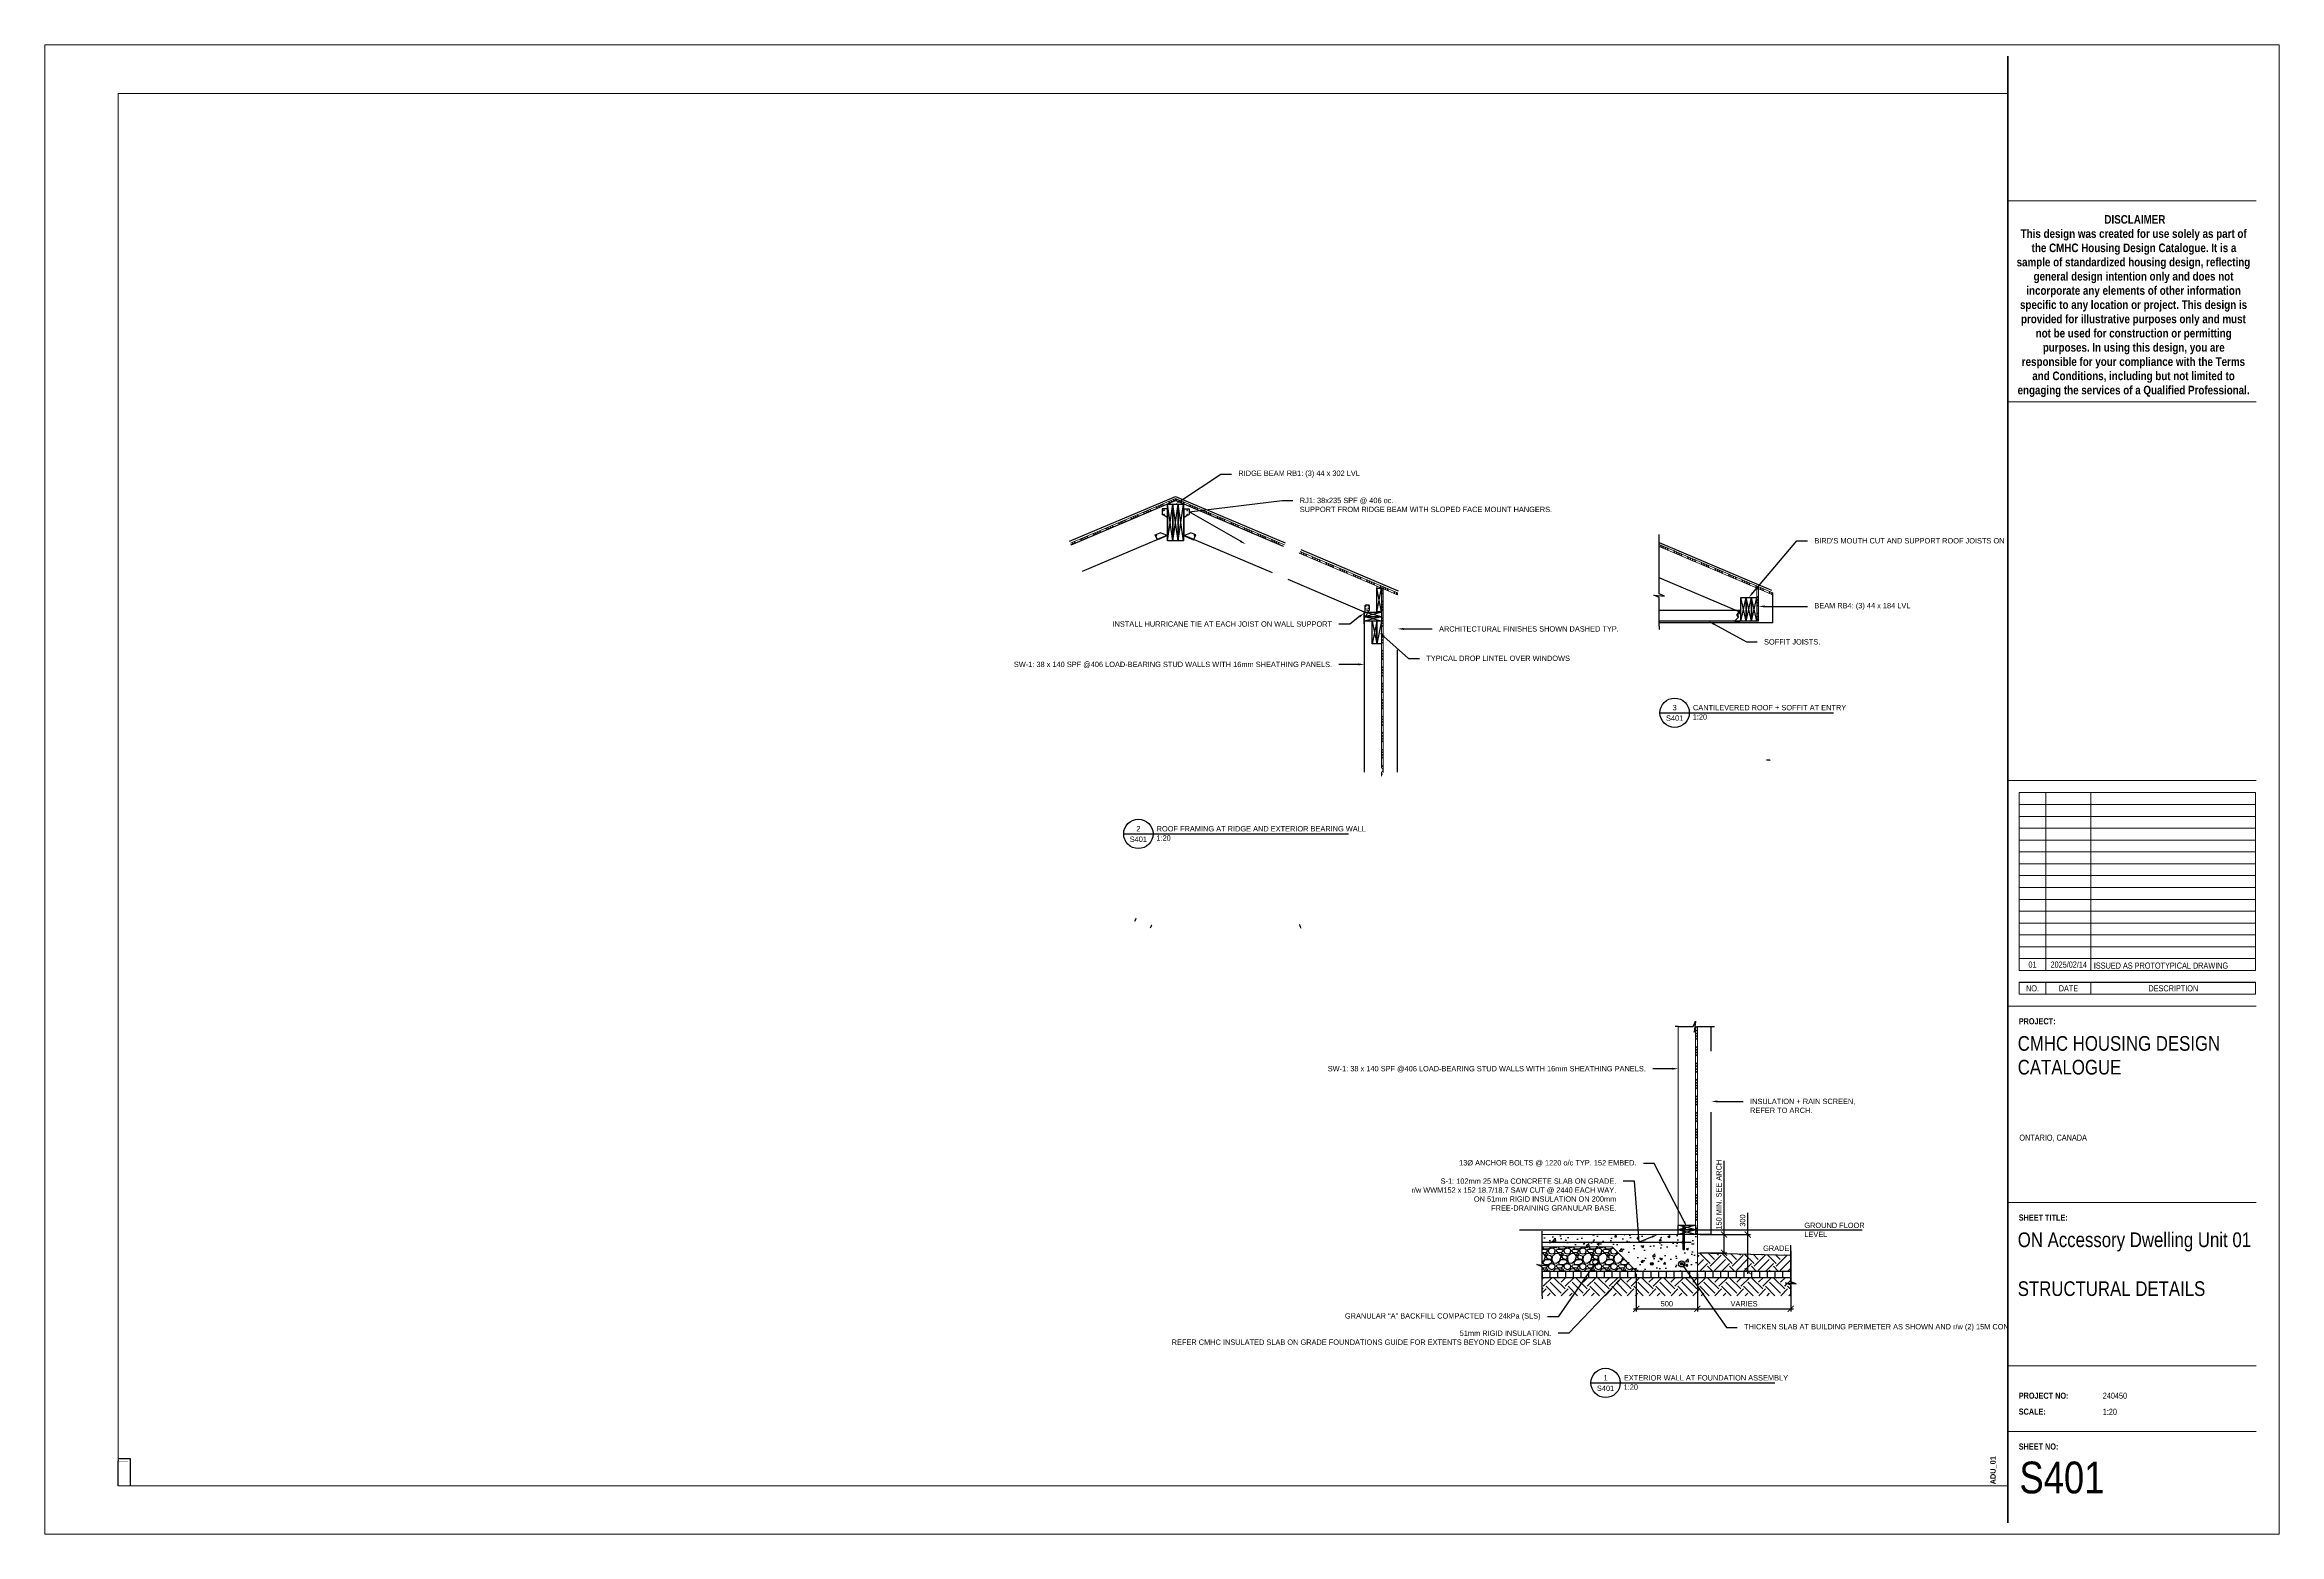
# Paper-space layout 'ADU_01_S401' of a CAD drawing. Header units: millimetres. Extents: x 0 to 914, y 0 to 610.
# The model-space entities are those that its viewports show. They can reach past a viewport. Long polylines and large blocks are cut down to what shows.
import ezdxf
from ezdxf import colors
from ezdxf.entities.mleader import LeaderData, LeaderLine
from ezdxf.enums import TextEntityAlignment as Align
from ezdxf.math import Vec2, Vec3

# ---------------------------------------------------------------- set-up
doc = ezdxf.new("R2010")
doc.units = ezdxf.units.MM
doc.header["$LTSCALE"] = 10
for name, pattern in [('BB_HIDDEN', [3.75, 2.5, -1.25]), ('CENTER', [2, 1.25, -0.25, 0.25, -0.25]), ('HIDDEN', [0.375, 0.25, -0.125]), ('HIDDEN2', [0.1875, 0.125, -0.0625])]:
    doc.linetypes.add(name, pattern=pattern)
doc.layers.get('DEFPOINTS').update_dxf_attribs({"color": 252})
for name, color, linetype, lineweight in [('CMHC-HousingCatalogueSheet$0$A-DETL-THIN', 151, 'Continuous', 9), ('CMHC-HousingCatalogueSheet$0$G-ANNO-SCHD', 231, 'Continuous', 9), ('CMHC-HousingCatalogueSheet$0$G-ANNO-TTLB', 6, 'Continuous', 18), ('CMHC-HousingCatalogueSheet$0$G-ANNO-TTLB-MEDM', 33, 'Continuous', 35), ('CMHC-HousingCatalogueSheet$0$G-ANNO-TTLB-THIN', 151, 'Continuous', 18), ('G-ANNO-SCHD', 231, 'Continuous', 9), ('G-ANNO-TTLB', 6, 'Continuous', 18)]:
    doc.layers.add(name, color=color, linetype=linetype, lineweight=lineweight)
for name, color, linetype in [('S-ANNO-ARCH', 230, 'HIDDEN2'), ('S-ANNO-CROS', 30, 'Continuous'), ('S-ANNO-DIMS', 231, 'Continuous'), ('S-ANNO-PAT-STEL', 30, 'Continuous'), ('S-ANNO-PATT-MAS', 30, 'Continuous'), ('S-ANNO-SYMB', 231, 'Continuous'), ('S-ANNO-TEXT', 2, 'Continuous'), ('S-DETL-CONC', 132, 'Continuous'), ('S-DETL-REIN', 173, 'Continuous'), ('S-DETL-WOOD', 51, 'Continuous'), ('S-FSTN', 211, 'Continuous'), ('S-FSTN-H', 211, 'HIDDEN'), ('S-GRID', 1, 'CENTER')]:
    doc.layers.add(name, color=color, linetype=linetype)
doc.layers.add('S-ANNO-VPRT', color=5, linetype='Continuous', plot=False)
doc.styles.add('Arial Narrow_1', font='ARIALN.TTF', dxfattribs={"height": 13})
doc.styles.add('Arial Narrow_2', font='ARIALN.TTF', dxfattribs={"height": 6})
doc.styles.add('Arial Narrow_3', font='ARIALN.TTF', dxfattribs={"height": 2.5})
doc.styles.add('BB_Extra Large', font='arialbd.ttf', dxfattribs={"width": 0.9, "height": 5})
doc.styles.add('BB_Standard', font='arial.ttf', dxfattribs={"width": 0.9, "height": 2.2})
doc.styles.add('CMHC-HousingCatalogueSheet$0$Arial Narrow_2', font='ARIALN.TTF', dxfattribs={"height": 2.5})
doc.styles.add('CMHC-HousingCatalogueSheet$0$Arial Narrow_B', font='ARIALNB.TTF', dxfattribs={"height": 3.5})
doc.styles.add('CMHC-HousingCatalogueSheet$0$Arial Narrow_B_1', font='ARIALNB.TTF', dxfattribs={"height": 2.5})
doc.styles.get("Standard").update_dxf_attribs({"font": 'arial.ttf', "width": 0.9, "height": 2.2})
doc.dimstyles.new('BB_Standard$0', dxfattribs={"dimscale": 0, "dimtxt": 2.2, "dimasz": 2.5, "dimexe": 1.1, "dimexo": 1.1, "dimgap": 1, "dimtad": 1, "dimdec": 0, "dimrnd": 0.001, "dimzin": 3, "dimdsep": 46, "dimtxsty": 'BB_Standard', "dimblk1": 'ARCHTICK', "dimblk2": 'ARCHTICK', "dimsah": 1, "dimcen": 0.09, "dimdle": 1.1, "dimclrd": 256, "dimclre": 256, "dimclrt": 256, "dimadec": 0, "dimazin": 0, "dimtfac": 1, "dimtdec": 0, "dimtofl": 0, "dimtmove": 0, "dimatfit": 3, "dimfxl": 1, "dimfrac": 2, "dimtolj": 1, "dimtzin": 0, "dimarcsym": 0})
pattern_1 = [(105, (-70061.41, 9623.155), (-92.00443, -24.65251), []), (105, (-70050.185, 9642.6), (-92.00443, -24.65251), []), (105, (-70038.96, 9662.04), (-92.00443, -24.65251), []), (105, (-70027.73, 9681.48), (-92.00443, -24.65251), [])]

# ---------------------------------------------------------------- blocks, each defined once
blk = doc.blocks.new('CMHC-HousingCatalogueSheet$0$CMHC_Sheet - ARCH D - Standard-1624161-Unnamed')
at = {"layer": 'CMHC-HousingCatalogueSheet$0$A-DETL-THIN'}
for p, q in [((779.04, 183.18), (682.24, 183.18)), ((682.24, 110.41), (682.24, 183.18)), ((693.19, 110.41), (693.19, 183.18)), ((711.66, 110.41), (711.66, 183.18)), ((779.04, 110.41), (779.04, 183.18)), ((779.04, 178.33), (682.24, 178.33)), ((779.04, 173.48), (682.24, 173.48)), ((779.04, 168.63), (682.24, 168.63)), ((779.04, 163.78), (682.24, 163.78)), ((779.04, 158.92), (682.24, 158.92)), ((779.04, 154.07), (682.24, 154.07)), ((779.04, 149.22), (682.24, 149.22)), ((779.04, 144.37), (682.24, 144.37)), ((779.04, 139.52), (682.24, 139.52)), ((779.04, 134.67), (682.24, 134.67)), ((779.04, 129.81), (682.24, 129.81)), ((779.04, 124.96), (682.24, 124.96)), ((779.04, 120.11), (682.24, 120.11)), ((779.04, 115.26), (682.24, 115.26)), ((779.04, 110.41), (682.24, 110.41)), ((693.19, 105.55), (682.24, 105.55)), ((682.24, 100.7), (682.24, 105.55)), ((693.19, 100.7), (682.24, 100.7)), ((711.66, 105.55), (693.19, 105.55)), ((693.19, 100.7), (693.19, 105.55)), ((711.66, 100.7), (693.19, 100.7)), ((779.04, 105.55), (711.66, 105.55)), ((711.66, 100.7), (711.66, 105.55)), ((779.04, 100.7), (711.66, 100.7)), ((779.04, 100.7), (779.04, 105.55))]:
    blk.add_line(p, q, dxfattribs=at)
at = {"layer": 'CMHC-HousingCatalogueSheet$0$G-ANNO-TTLB-MEDM'}
blk.add_line((677.59, 484.51), (677.59, -115.57), dxfattribs=at)
at = {"layer": 'CMHC-HousingCatalogueSheet$0$G-ANNO-TTLB-THIN'}
for p, q in [((788.72, 489.27), (-125.68, 489.27)), ((-125.68, 489.27), (-125.68, -120.33)), ((788.72, -120.33), (788.72, 489.27)), ((779.19, 425.42), (677.59, 425.42)), ((779.19, 343.16), (677.59, 343.16)), ((779.19, 188.15), (677.59, 188.15)), ((779.19, 95.84), (677.59, 95.84)), ((779.19, 15.5), (677.59, 15.5)), ((779.19, -51.44), (677.59, -51.44)), ((677.59, -78.28), (779.19, -78.28)), ((-125.68, -120.33), (788.72, -120.33))]:
    blk.add_line(p, q, dxfattribs=at)
at = {"layer": 'CMHC-HousingCatalogueSheet$0$G-ANNO-SCHD', "char_height": 2.5, "attachment_point": 2, "line_spacing_factor": 0.974696, "style": 'CMHC-HousingCatalogueSheet$0$Arial Narrow_2'}
for s, insert, width in [('NO.', (687.72, 104.35), 6.1098), ('DATE', (702.43, 104.35), 9.2108), ('DESCRIPTION', (745.35, 104.35), 23.5489)]:
    blk.add_mtext(s, dxfattribs=dict(at, insert=insert, width=width))
at = {"layer": 'CMHC-HousingCatalogueSheet$0$G-ANNO-TTLB', "lineweight": 9, "attachment_point": 1}
for s, insert, char_height, width, style in [('This design was created for use solely as part of ', (682.89, 413.71), 3.5, 114.962, 'CMHC-HousingCatalogueSheet$0$Arial Narrow_B'), ('DISCLAIMER', (717.15, 419.53), 3.5, 30.5443, 'CMHC-HousingCatalogueSheet$0$Arial Narrow_B'), ('the CMHC Housing Design Catalogue. It is a ', (687.39, 407.89), 3.5, 104.1392, 'CMHC-HousingCatalogueSheet$0$Arial Narrow_B'), ('sample of standardized housing design, reflecting ', (681.23, 402.07), 3.5, 118.7299, 'CMHC-HousingCatalogueSheet$0$Arial Narrow_B'), ('general design intention only and does not ', (688.18, 396.25), 3.5, 102.135, 'CMHC-HousingCatalogueSheet$0$Arial Narrow_B'), ('specific to any location or project. This design is ', (682.62, 384.61), 3.5, 115.6033, 'CMHC-HousingCatalogueSheet$0$Arial Narrow_B'), ('incorporate any elements of other information ', (685.2, 390.43), 3.5, 109.3502, 'CMHC-HousingCatalogueSheet$0$Arial Narrow_B'), ('provided for illustrative purposes only and must ', (683.02, 378.79), 3.5, 114.6413, 'CMHC-HousingCatalogueSheet$0$Arial Narrow_B'), ('not be used for construction or permitting ', (689.04, 372.96), 3.5, 100.1308, 'CMHC-HousingCatalogueSheet$0$Arial Narrow_B'), ('purposes. In using this design, you are ', (691.95, 367.14), 3.5, 93.0759, 'CMHC-HousingCatalogueSheet$0$Arial Narrow_B'), ('responsible for your compliance with the Terms ', (683.35, 361.32), 3.5, 113.8396, 'CMHC-HousingCatalogueSheet$0$Arial Narrow_B'), ('engaging the services of a Qualified Professional.', (681.63, 349.68), 3.5, 116.6455, 'CMHC-HousingCatalogueSheet$0$Arial Narrow_B'), ('and Conditions, including but not limited to  ', (687.65, 355.5), 3.5, 104.8607, 'CMHC-HousingCatalogueSheet$0$Arial Narrow_B'), ('PROJECT:', (682.1, 90.88), 2.5, 17.557, 'CMHC-HousingCatalogueSheet$0$Arial Narrow_B_1'), ('SHEET TITLE:', (682.1, 10.54), 2.5, 23.4894, 'CMHC-HousingCatalogueSheet$0$Arial Narrow_B_1'), ('PROJECT NO:', (682.1, -62.36), 2.5, 23.73, 'CMHC-HousingCatalogueSheet$0$Arial Narrow_B_1'), ('SCALE:', (682.1, -68.87), 2.5, 12.9072, 'CMHC-HousingCatalogueSheet$0$Arial Narrow_B_1'), ('SHEET NO:', (682.1, -83.16), 2.5, 18.9198, 'CMHC-HousingCatalogueSheet$0$Arial Narrow_B_1')]:
    blk.add_mtext(s, dxfattribs=dict(at, insert=insert, char_height=char_height, width=width, style=style))
blk = doc.blocks.new('CMHC-HousingCatalogueSheet')
at = {"layer": 'CMHC-HousingCatalogueSheet$0$A-DETL-THIN'}
for p, q in [((904.72, 303.52), (807.93, 303.52)), ((807.93, 230.74), (807.93, 303.52)), ((818.88, 230.74), (818.88, 303.52)), ((837.34, 230.74), (837.34, 303.52)), ((904.72, 230.74), (904.72, 303.52)), ((904.72, 298.66), (807.93, 298.66)), ((904.72, 293.81), (807.93, 293.81)), ((904.72, 288.96), (807.93, 288.96)), ((904.72, 284.11), (807.93, 284.11)), ((904.72, 279.26), (807.93, 279.26)), ((904.72, 274.41), (807.93, 274.41)), ((904.72, 269.55), (807.93, 269.55)), ((904.72, 264.7), (807.93, 264.7)), ((904.72, 259.85), (807.93, 259.85)), ((904.72, 255), (807.93, 255)), ((904.72, 250.15), (807.93, 250.15)), ((904.72, 245.29), (807.93, 245.29)), ((904.72, 240.44), (807.93, 240.44)), ((904.72, 235.59), (807.93, 235.59)), ((904.72, 230.74), (807.93, 230.74)), ((818.88, 225.89), (807.93, 225.89)), ((807.93, 221.04), (807.93, 225.89)), ((818.88, 221.04), (807.93, 221.04)), ((837.34, 225.89), (818.88, 225.89)), ((818.88, 221.04), (818.88, 225.89)), ((837.34, 221.04), (818.88, 221.04)), ((904.72, 225.89), (837.34, 225.89)), ((837.34, 221.04), (837.34, 225.89)), ((904.72, 221.04), (837.34, 221.04)), ((904.72, 221.04), (904.72, 225.89))]:
    blk.add_line(p, q, dxfattribs=at)
at = {"layer": 'CMHC-HousingCatalogueSheet$0$G-ANNO-TTLB', "lineweight": 9}
blk.add_blockref('CMHC-HousingCatalogueSheet$0$CMHC_Sheet - ARCH D - Standard-1624161-Unnamed', (125.68, 120.33), dxfattribs=at)
at = {"layer": 'CMHC-HousingCatalogueSheet$0$G-ANNO-SCHD', "char_height": 2.5, "attachment_point": 2, "line_spacing_factor": 0.974696, "style": 'CMHC-HousingCatalogueSheet$0$Arial Narrow_2'}
for s, insert, width in [('NO.', (813.4, 224.68), 6.1098), ('DATE', (828.11, 224.68), 9.2108), ('DESCRIPTION', (871.03, 224.68), 23.5489)]:
    blk.add_mtext(s, dxfattribs=dict(at, insert=insert, width=width))
blk = doc.blocks.new('BB_Sheet_ARCH D_Landscape_Metric')
at = {"layer": 'DEFPOINTS'}
for p, q in [((40, 589.8), (35, 589.8)), ((40, 589.8), (35, 589.8)), ((40, 589.8), (35, 589.8)), ((40, 594.8), (40, 589.8)), ((40, 594.8), (40, 589.8)), ((194.72, 594.8), (194.72, 589.8)), ((194.72, 20), (194.72, 589.8)), ((349.44, 594.8), (349.44, 589.8)), ((349.44, 20), (349.44, 589.8)), ((504.16, 594.8), (504.16, 589.8)), ((504.16, 20), (504.16, 589.8)), ((658.88, 594.8), (658.88, 589.8)), ((658.88, 20), (658.88, 589.8)), ((813.6, 594.8), (813.6, 589.8)), ((40, 447.35), (35, 447.35)), ((40, 447.35), (813.6, 447.35)), ((40, 304.9), (35, 304.9)), ((40, 304.9), (813.6, 304.9)), ((40, 162.45), (35, 162.45)), ((40, 20), (35, 20)), ((40, 162.45), (813.6, 162.45)), ((40, 20), (40, 15)), ((194.72, 20), (194.72, 15)), ((349.44, 20), (349.44, 15)), ((504.16, 20), (504.16, 15)), ((658.88, 20), (658.88, 15)), ((813.6, 20), (813.6, 15))]:
    blk.add_line(p, q, dxfattribs=at)
for points in [[(0, 0), (913.6, 0), (913.6, 609.8), (0, 609.8)], [(40, 20), (813.6, 20), (813.6, 589.8), (40, 589.8)]]:
    blk.add_lwpolyline(points, close=True, dxfattribs=at)
at = {"layer": 'DEFPOINTS', "const_width": 1.4}
blk.add_lwpolyline([(40, 589.8), (893.6, 589.8), (893.6, 20), (40, 20)], close=True, dxfattribs=at)
blk.add_lwpolyline([(813.6, 20), (813.6, 589.8)], dxfattribs=at)
at = {"layer": 'DEFPOINTS', "style": 'BB_Standard'}
blk.add_text('ARCH D (24x36)', height=3, rotation=90, dxfattribs=at).set_placement((912.1, 1.5))
at = {"layer": 'DEFPOINTS', "char_height": 6, "width": 5, "attachment_point": 5, "style": 'BB_Standard'}
for s, insert in [('1', (117.36, 594.8)), ('2', (272.08, 594.8)), ('3', (426.8, 594.8)), ('4', (581.52, 594.8)), ('5', (736.24, 594.8)), ('C', (35, 376.125)), ('D', (35, 518.575)), ('B', (35, 233.675)), ('A', (35, 91.225)), ('1', (117.36, 15)), ('2', (272.08, 15)), ('3', (426.8, 15)), ('4', (581.52, 15)), ('5', (736.24, 15))]:
    blk.add_mtext(s, dxfattribs=dict(at, insert=insert))
blk = doc.blocks.new('*U98')
at = {"layer": 'DEFPOINTS'}
blk.add_blockref('BB_Sheet_ARCH D_Landscape_Metric', (0, 0), dxfattribs=at)
blk = doc.blocks.new('*U107')
at = {"layer": 'S-ANNO-CROS'}
for p, q in [((140, 38), (0, 0)), ((140, 0), (0, 38))]:
    blk.add_line(p, q, dxfattribs=at)
at = {"layer": 'S-DETL-WOOD'}
for p, q in [((0, 0), (0, 38)), ((0, 38), (140, 38)), ((140, 0), (0, 0)), ((140, 38), (140, 0))]:
    blk.add_line(p, q, dxfattribs=at)
blk = doc.blocks.new('*U131')
at = {"layer": 'S-ANNO-CROS'}
for p, q in [((195, 38), (0, 0)), ((195, 0), (0, 38))]:
    blk.add_line(p, q, dxfattribs=at)
at = {"layer": 'S-DETL-WOOD'}
for p, q in [((0, 0), (0, 38)), ((0, 38), (195, 38)), ((195, 0), (0, 0)), ((195, 38), (195, 0))]:
    blk.add_line(p, q, dxfattribs=at)
blk = doc.blocks.new('*U112')
at = {"layer": 'S-ANNO-CROS'}
for p, q in [((302, 44), (0, 0)), ((302, 0), (0, 44))]:
    blk.add_line(p, q, dxfattribs=at)
at = {"layer": 'S-DETL-WOOD'}
for p, q in [((0, 0), (0, 44)), ((0, 44), (302, 44)), ((302, 0), (0, 0)), ((302, 44), (302, 0))]:
    blk.add_line(p, q, dxfattribs=at)
blk = doc.blocks.new('*U63')
at = {"layer": 'S-ANNO-CROS', "color": 0}
for p, q in [((2, 0), (-2, 0)), ((-2, 0), (0, -1)), ((0, 13), (0, 14)), ((0, 13), (0, 1)), ((0, 1), (2, 0)), ((0, -1), (0, -13)), ((0, -13), (0, -14))]:
    blk.add_line(p, q, dxfattribs=at)
blk = doc.blocks.new('*U146')
at = {"layer": 'S-ANNO-SYMB', "color": 0}
blk.add_line((6, 0), (86.03, 0), dxfattribs=at)
blk.add_lwpolyline([(-6, 0), (6, 0)], dxfattribs=at)
blk.add_circle((0, 0), 6, dxfattribs=at)
at = {"layer": 'S-ANNO-TEXT', "style": 'BB_Standard', "width": 0.9}
for tag, p in [('NN', (0, 1)), ('S-NNN', (0, -3.29))]:
    blk.add_attdef(tag, text='', height=2.2, dxfattribs=at).set_placement(p, align=Align.CENTER)
blk.add_attdef('DRAWINGBLOCKTITLE', (7.5, 1), '', height=2.2, dxfattribs=at)
blk.add_attdef('SCALE', text='', height=2.2, dxfattribs=at).set_placement((7.39, -0.61), align=Align.TOP_LEFT)
blk = doc.blocks.new('*U147')
at = {"layer": 'S-ANNO-SYMB', "color": 0}
blk.add_line((6, 0), (69.29, 0), dxfattribs=at)
blk.add_lwpolyline([(-6, 0), (6, 0)], dxfattribs=at)
blk.add_circle((0, 0), 6, dxfattribs=at)
at = {"layer": 'S-ANNO-TEXT', "style": 'BB_Standard', "width": 0.9}
for tag, p in [('NN', (0, 1)), ('S-NNN', (0, -3.29))]:
    blk.add_attdef(tag, text='', height=2.2, dxfattribs=at).set_placement(p, align=Align.CENTER)
blk.add_attdef('DRAWINGBLOCKTITLE', (7.5, 1), '', height=2.2, dxfattribs=at)
blk.add_attdef('SCALE', text='', height=2.2, dxfattribs=at).set_placement((7.39, -0.61), align=Align.TOP_LEFT)
blk = doc.blocks.new('*U130')
at = {"layer": 'S-ANNO-CROS', "color": 0}
for p, q in [((2.19, -0.24), (-2.19, 0.24)), ((-2.19, 0.24), (0, -0.7)), ((0, 6.75), (0, 8.05)), ((0, 6.75), (0, 0.7)), ((0, 0.7), (2.19, -0.24)), ((0, -0.7), (0, -6.75)), ((0, -6.75), (0, -8.05))]:
    blk.add_line(p, q, dxfattribs=at)
blk = doc.blocks.new('*U129')
at = {"layer": 'S-ANNO-CROS', "color": 0}
for p, q in [((0, 12.53), (0, 13.83)), ((0, 12.53), (0, 0.7)), ((2.19, -0.24), (-2.19, 0.24)), ((-2.19, 0.24), (0, -0.7)), ((0, 0.7), (2.19, -0.24)), ((0, -0.7), (0, -12.52)), ((0, -12.52), (0, -13.82))]:
    blk.add_line(p, q, dxfattribs=at)
blk = doc.blocks.new('*U132')
at = {"layer": 'S-ANNO-CROS', "color": 0}
for p, q in [((2.19, -0.24), (-2.19, 0.24)), ((-2.19, 0.24), (0, -0.7)), ((0, 5.03), (0, 6.33)), ((0, 5.03), (0, 0.7)), ((0, 0.7), (2.19, -0.24)), ((0, -0.7), (0, -14.34)), ((0, -14.34), (0, -15.64))]:
    blk.add_line(p, q, dxfattribs=at)
blk = doc.blocks.new('_ArchTick')
at = {"color": 0, "linetype": 'ByBlock', "const_width": 0.15}
blk.add_lwpolyline([(-0.5, -0.5), (0.5, 0.5)], dxfattribs=at)
blk = doc.blocks.new('*D139')
at = {"layer": 'DEFPOINTS', "color": 0, "transparency": 16777216}
for p in [(13381, 7296), (13793, 7296), (13381, 6996)]:
    blk.add_point(p, dxfattribs=at)
at = {"layer": 'S-ANNO-DIMS', "lineweight": -2, "transparency": 16777216}
for p, q in [((13793, 7296), (13793, 7473)), ((13403, 7296), (13815, 7296)), ((13793, 6974), (13793, 7296)), ((13403, 6996), (13815, 6996))]:
    blk.add_line(p, q, dxfattribs=at)
at = {"layer": 'S-ANNO-DIMS', "lineweight": -2, "transparency": 16777216, "xscale": 50, "yscale": 50, "zscale": 50}
for p, rotation in [((13793, 7296), 90), ((13793, 6996), 270)]:
    blk.add_blockref('_ArchTick', p, dxfattribs=dict(at, rotation=rotation))
at = {"layer": 'S-ANNO-DIMS', "transparency": 16777216, "insert": (13751, 7410), "char_height": 44, "attachment_point": 5, "rotation": 90, "style": 'BB_Standard'}
blk.add_mtext('\\A1;300', dxfattribs=at)
blk = doc.blocks.new('*D140')
at = {"layer": 'DEFPOINTS', "color": 0, "transparency": 16777216}
for p in [(12881, 6996), (13381, 6996), (13381, 6687)]:
    blk.add_point(p, dxfattribs=at)
at = {"layer": 'S-ANNO-DIMS', "lineweight": -2, "transparency": 16777216}
for p, q in [((12881, 6974), (12881, 6665)), ((13381, 6974), (13381, 6665)), ((12859, 6687), (13403, 6687))]:
    blk.add_line(p, q, dxfattribs=at)
at = {"layer": 'S-ANNO-DIMS', "lineweight": -2, "transparency": 16777216, "xscale": 50, "yscale": 50, "zscale": 50, "rotation": 180}
blk.add_blockref('_ArchTick', (12881, 6687), dxfattribs=at)
at = {"layer": 'S-ANNO-DIMS', "lineweight": -2, "transparency": 16777216, "xscale": 50, "yscale": 50, "zscale": 50}
blk.add_blockref('_ArchTick', (13381, 6687), dxfattribs=at)
at = {"layer": 'S-ANNO-DIMS', "transparency": 16777216, "insert": (13131, 6729), "char_height": 44, "attachment_point": 5, "style": 'BB_Standard'}
blk.add_mtext('\\A1;500', dxfattribs=at)
blk = doc.blocks.new('_DotBlank')
at = {"color": 0, "linetype": 'ByBlock', "lineweight": -2}
blk.add_line((-0.5, 0), (-1, 0), dxfattribs=at)
blk.add_circle((0, 0), 0.5, dxfattribs=at)
blk = doc.blocks.new('DOT')
at = {"layer": 'S-DETL-REIN'}
blk.add_hatch(color=256, dxfattribs=at).paths.add_polyline_path([(-0.4, 0, 1), (0.4, 0, 1)])
blk.add_circle((0, 0), 0.4, dxfattribs=at)
blk = doc.blocks.new('*D138')
at = {"layer": 'DEFPOINTS', "color": 0, "transparency": 16777216}
for p in [(13381, 6996), (14145, 6996), (14145, 6687)]:
    blk.add_point(p, dxfattribs=at)
at = {"layer": 'S-ANNO-DIMS', "lineweight": -2, "transparency": 16777216}
for p, q in [((13381, 6974), (13381, 6665)), ((14145, 6974), (14145, 6665)), ((13359, 6687), (14167, 6687))]:
    blk.add_line(p, q, dxfattribs=at)
at = {"layer": 'S-ANNO-DIMS', "lineweight": -2, "transparency": 16777216, "xscale": 50, "yscale": 50, "zscale": 50, "rotation": 180}
blk.add_blockref('_ArchTick', (13381, 6687), dxfattribs=at)
at = {"layer": 'S-ANNO-DIMS', "lineweight": -2, "transparency": 16777216, "xscale": 50, "yscale": 50, "zscale": 50}
blk.add_blockref('_ArchTick', (14145, 6687), dxfattribs=at)
at = {"layer": 'S-ANNO-DIMS', "transparency": 16777216, "insert": (13763, 6729), "char_height": 44, "attachment_point": 5, "style": 'BB_Standard'}
blk.add_mtext('\\A1;VARIES', dxfattribs=at)
blk = doc.blocks.new('*D142')
at = {"layer": 'DEFPOINTS', "color": 0, "transparency": 16777216}
for p in [(13381, 7296), (13381, 7146), (13599, 7146)]:
    blk.add_point(p, dxfattribs=at)
at = {"layer": 'S-ANNO-DIMS', "lineweight": -2, "transparency": 16777216}
for p, q in [((13599, 7296), (13599, 7898)), ((13599, 7146), (13599, 7318)), ((13403, 7296), (13621, 7296)), ((13403, 7146), (13621, 7146))]:
    blk.add_line(p, q, dxfattribs=at)
at = {"layer": 'S-ANNO-DIMS', "lineweight": -2, "transparency": 16777216, "xscale": 50, "yscale": 50, "zscale": 50}
for p, rotation in [((13599, 7296), 90), ((13599, 7146), 270)]:
    blk.add_blockref('_ArchTick', p, dxfattribs=dict(at, rotation=rotation))
at = {"layer": 'S-ANNO-DIMS', "transparency": 16777216, "insert": (13557, 7622), "char_height": 44, "attachment_point": 5, "rotation": 90, "style": 'BB_Standard'}
blk.add_mtext('\\A1;150 MIN. SEE ARCH', dxfattribs=at)
blk = doc.blocks.new('*U143')
at = {"layer": 'S-ANNO-CROS'}
for p, q in [((195, 44), (0, 0)), ((195, 0), (0, 44))]:
    blk.add_line(p, q, dxfattribs=at)
at = {"layer": 'S-DETL-WOOD'}
for p, q in [((0, 0), (0, 44)), ((0, 44), (195, 44)), ((195, 0), (0, 0)), ((195, 44), (195, 0))]:
    blk.add_line(p, q, dxfattribs=at)
blk = doc.blocks.new('*U144')
at = {"layer": 'S-ANNO-CROS', "color": 0}
for p, q in [((0, 12.53), (0, 13.83)), ((0, 12.53), (0, 0.7)), ((2.19, -0.24), (-2.19, 0.24)), ((-2.19, 0.24), (0, -0.7)), ((0, 0.7), (2.19, -0.24)), ((0, -0.7), (0, -12.52)), ((0, -12.52), (0, -25.05))]:
    blk.add_line(p, q, dxfattribs=at)
blk = doc.blocks.new('*U145')
at = {"layer": 'S-ANNO-SYMB', "color": 0}
blk.add_line((6, 0), (65.05, 0), dxfattribs=at)
blk.add_lwpolyline([(-6, 0), (6, 0)], dxfattribs=at)
blk.add_circle((0, 0), 6, dxfattribs=at)
at = {"layer": 'S-ANNO-TEXT', "style": 'BB_Standard', "width": 0.9}
for tag, p in [('NN', (0, 1)), ('S-NNN', (0, -3.29))]:
    blk.add_attdef(tag, text='', height=2.2, dxfattribs=at).set_placement(p, align=Align.CENTER)
blk.add_attdef('DRAWINGBLOCKTITLE', (7.5, 1), '', height=2.2, dxfattribs=at)
blk.add_attdef('SCALE', text='', height=2.2, dxfattribs=at).set_placement((7.39, -0.61), align=Align.TOP_LEFT)

msp = doc.modelspace()

# ---------------------------------------------------------------- hatches: boundary and pattern name
at = {"layer": 'S-ANNO-PATT-MAS'}
h = msp.add_hatch(dxfattribs=at)
h.set_pattern_fill('ANSI34', color=256, scale=5, angle=100)
h.set_pattern_definition([(145, (-70061.41, 9623.155), (-54.63316, -78.02423), []), (145, (-70065.31, 9645.26), (-54.63316, -78.02423), []), (145, (-70069.21, 9667.37), (-54.63316, -78.02423), []), (145, (-70073.11, 9689.48), (-54.63316, -78.02423), [])])
h.paths.add_polyline_path([(9110, 13302.3), (9110, 13319.7), (8249.9, 12954.6), (8256.2, 12939.9)])
h = msp.add_hatch(dxfattribs=at)
h.set_pattern_fill('ANSI34', color=256, scale=5, angle=60)
h.set_pattern_definition(pattern_1)
h.paths.add_polyline_path([(9110, 13319.7), (9110, 13302.3), (9994.3, 12926.9), (10000.6, 12941.6)])
h = msp.add_hatch(dxfattribs=at)
h.set_pattern_fill('ANSI34', color=256, scale=5, angle=60)
h.set_pattern_definition(pattern_1)
h.paths.add_polyline_path([(10129.5, 12886.9), (10123.2, 12872.2), (10926.4, 12531.2), (10926.4, 12548.6)])
h = msp.add_hatch(dxfattribs=at)
h.set_pattern_fill('ANSI34', color=256, scale=5, angle=60)
h.set_pattern_definition([(105, (-66989.84, 9623.155), (-92.00443, -24.65251), []), (105, (-66978.61, 9642.6), (-92.00443, -24.65251), []), (105, (-66967.39, 9662.04), (-92.00443, -24.65251), []), (105, (-66956.16, 9681.48), (-92.00443, -24.65251), [])])
h.paths.add_polyline_path([(13067.5, 12943.6), (13067.5, 12926.2), (13998, 12531.2), (13998, 12548.6)])
h = msp.add_hatch(dxfattribs=at)
h.set_pattern_fill('ANSI34', color=256, scale=5, angle=90)
h.set_pattern_definition([(135, (-70061.41, 9623.155), (-67.35192, -67.35192), []), (135, (-70061.41, 9645.61), (-67.35192, -67.35192), []), (135, (-70061.41, 9668.06), (-67.35192, -67.35192), []), (135, (-70061.41, 9690.51), (-67.35192, -67.35192), [])])
h.paths.add_polyline_path([(10809.4, 12579.8), (10796.4, 12579.8), (10796.4, 12352.6), (10796.4, 12314.6), (10796.4, 11112.3), (10801.3, 11123.6), (10796.4, 11079.9), (10796.4, 11047.4), (10809.4, 11077.5)])
h = msp.add_hatch(dxfattribs=at)
h.set_pattern_fill('ANSI34', color=256, scale=5, angle=90)
h.set_pattern_definition([(135, (-120990.075, -2075.625), (-67.35192, -67.35192), []), (135, (-120990.075, -2053.17), (-67.35192, -67.35192), []), (135, (-120990.075, -2030.72), (-67.35192, -67.35192), []), (135, (-120990.075, -2008.27), (-67.35192, -67.35192), [])])
h.paths.add_polyline_path([(13881, 12581.4), (13868.1, 12586.9), (13868.1, 12586.4), (13868.1, 12586.4), (13868.1, 12391), (13868.1, 12315), (13881, 12315)])
h = msp.add_hatch(dxfattribs=at)
h.set_pattern_fill('ANSI34', color=256, scale=5, angle=90)
h.set_pattern_definition([(135, (10144.24, 5255.86), (-67.352, -67.352), []), (135, (10144.24, 5278.315), (-67.352, -67.352), []), (135, (10144.24, 5300.77), (-67.352, -67.352), []), (135, (10144.24, 5323.22), (-67.352, -67.352), [])])
h.paths.add_polyline_path([(13367.4, 8981.9), (13364.9, 8976.3), (13364.9, 7296.1), (13380.9, 7296.1), (13380.9, 8997.1), (13378.9, 8997.1), (13373.9, 8997.1)])
h = msp.add_hatch(dxfattribs=at)
h.set_pattern_fill('GRAVEL', color=256, scale=5, style=0)
h.set_pattern_definition([(228.0128, (10121.682, 5382.864), (-1016, -1143), [17.086, -1691.5242]), (184.96974, (10110.2524, 5370.1644), (1523.999999, 127.000007), [29.3202, -2902.7024]), (132.51045, (10081.0424, 5367.624), (1270, -1397), [20.674, -2046.736]), (267.27369, (10031.5124, 5335.8744), (127, 2540), [26.7002, -2643.322]), (292.83365, (10030.2424, 5309.2044), (-635, 1524), [26.1817, -2591.9904]), (357.27369, (10040.4024, 5285.0744), (-2540, 127), [26.7002, -2643.322]), (37.69424, (10067.0724, 5283.8044), (-1651, -1270), [35.3097, -3495.6558]), (72.25533, (10095.0124, 5305.3944), (889, 2794), [33.336, -3300.2628]), (121.42957, (10105.1724, 5337.1444), (-1016, 1651), [26.7906, -2652.2773]), (175.23636, (10091.202, 5360.004), (1397, -127), [30.5857, -1498.697]), (222.39744, (10060.7224, 5362.5444), (-1524, -1397), [39.554, -3915.8386]), (138.81407, (10157.242, 5334.604), (-889, 762), [13.5002, -1336.5283]), (171.46923, (10147.0824, 5343.4944), (1651, -254), [25.684, -2542.732]), (225, (10121.68, 5347.3), (-2e-14, -127), [17.9605, -161.6447]), (203.1986, (10112.792, 5362.544), (635, 254), [9.672, -957.531]), (291.8014, (10103.902, 5358.734), (-127, 381), [13.6783, -670.2376]), (30.96376, (10108.982, 5346.034), (381, 254), [22.216, -718.315]), (161.565, (10128.032, 5357.464), (254, -127), [16.0644, -385.545]), (16.38954, (10030.2424, 5358.7344), (1270, 381), [22.5044, -2227.9413]), (70.34618, (10051.8324, 5365.084), (-508, -1397), [18.88, -1869.1108]), (293.1986, (10128.032, 5382.864), (-254, 635), [19.344, -947.859]), (343.61046, (10135.6524, 5365.0844), (-1270, 381), [22.5044, -2227.9413]), (339.44395, (10030.242, 5279.994), (-635, 254), [21.7018, -1063.3867]), (294.77514, (10050.5624, 5272.374), (-635, 1397), [18.1836, -1800.1797]), (66.8014, (10129.302, 5255.864), (254, 635), [19.344, -947.859]), (17.35402, (10136.9224, 5273.644), (-1651, -508), [21.289, -2107.6188]), (69.44395, (10067.072, 5255.864), (-254, -635), [10.851, -1074.2376]), (101.3099, (10121.682, 5255.864), (-127, 508), [6.4757, -641.0997]), (165.9638, (10120.412, 5262.214), (381, -127), [26.1817, -497.4527]), (186.009, (10095.0124, 5268.5644), (1270, 127), [24.2633, -2402.0682]), (303.6901, (10108.982, 5334.604), (-127, 254), [18.316, -439.589]), (353.15723, (10119.1424, 5319.3644), (2159, -254), [31.9778, -3165.8005]), (60.9454, (10150.892, 5315.554), (-508, -889), [13.0754, -1294.4696]), (90, (10157.24, 5326.98), (-127, 127), [7.62, -119.38]), (120.25644, (10092.472, 5272.374), (508, -889), [17.6433, -1746.697]), (48.0128, (10083.582, 5287.614), (1016, 1143), [34.172, -1674.438]), (0, (10106.44, 5313.01), (127, 127), [33.02, -93.98]), (325.30485, (10139.4624, 5313.014), (1270, -889), [20.0805, -1987.9658]), (254.0546, (10155.972, 5301.584), (-127, -508), [18.4915, -906.0825]), (207.64598, (10150.8924, 5283.8044), (-2413, -1270), [30.1073, -2980.6232]), (175.42608, (10124.2224, 5269.8344), (-1651, 127), [31.8515, -3153.2923])])
h.paths.add_polyline_path([(12110.9, 7194.1), (12110.9, 7059.6), (12154.7, 7040.8), (12067.2, 7050.5), (12110.9, 7031.6), (12110.9, 6996.1), (12880.9, 6996.1), (12682.9, 7194.1)])
h = msp.add_hatch(dxfattribs=at)
h.set_pattern_fill('AR-CONC', color=256, style=0)
h.set_pattern_definition([(50, (10030.24, 5255.86), (182.1847, -15.939), [19.05, -209.55]), (355, (10030.24, 5255.86), (-35.243, 191.057), [15.24, -167.641]), (100.4514, (10045.42, 5254.54), (146.941, 175.118), [16.19, -178.09]), (46.184, (10030.24, 5306.66), (271.079, -42.042), [28.575, -314.325]), (96.6356, (10052.83, 5303.16), (237.404, 247.426), [24.285, -267.136]), (351.184, (10030.24, 5306.66), (237.404, 247.426), [22.86, -251.46]), (21, (10055.64, 5293.96), (151.6144, -102.265), [19.05, -209.55]), (326, (10055.64, 5293.96), (61.802, 184.188), [15.24, -167.64]), (71.4514, (10068.28, 5285.44), (213.4164, 81.923), [16.19, -178.09]), (37.5, (10030.24, 5255.864), (3.0886, 84.555), [0, -165.608, 0, -170.18, 0, -168.275]), (7.5, (10030.24, 5255.86), (66.8197, 100.1806), [0, -97.028, 0, -161.798, 0, -64.135]), (327.5, (9973.6, 5255.864), (135.5906, -5.7287), [0, -63.5, 0, -198.12, 0, -262.89]), (317.5, (9948.2, 5255.86), (148.1292, 25.4265), [0, -82.55, 0, -131.572, 0, -186.69])])
h.paths.add_polyline_path([(12110.9, 7296.1), (12110.9, 7194.1), (12682.9, 7194.1), (12880.9, 6996.1), (13380.9, 6996.1), (13380.9, 7296.1)])
h = msp.add_hatch(dxfattribs=at)
h.set_pattern_fill('EARTH', color=256, angle=45, style=0)
h.set_pattern_definition([(45, (15888.67, -36.24), (0, 179.6051), [127, -127]), (45, (15855, -2.57), (0, 179.6051), [127, -127]), (45, (15821.32, 31.11), (0, 179.6051), [127, -127]), (135, (15821.32, 53.56), (-179.6051, 0), [127, -127]), (135, (15855, 87.23), (-179.6051, 0), [127, -127]), (135, (15888.67, 120.91), (-179.6051, 0), [127, -127])])
h.paths.add_polyline_path([(14144.9, 6996.1), (14144.9, 7126.5), (13380.9, 7146.1), (13380.9, 6996.1), (13494.9, 6996.1)])
h = msp.add_hatch(dxfattribs=at)
h.set_pattern_fill('ANSI31', color=256, scale=20, angle=45, style=0)
h.set_pattern_definition([(90, (10144.24, 5255.864), (-63.5, 0), [])])
h.paths.add_polyline_path([(12110.9, 6996.1), (14144.9, 6996.1), (14144.9, 6945.1), (12110.9, 6945.1)])
h = msp.add_hatch(dxfattribs=at)
h.set_pattern_fill('EARTH', color=256, scale=20, angle=45, style=0)
h.set_pattern_definition([(45, (10144.24, 5255.86), (0, 179.605), [127, -127]), (45, (10110.57, 5289.54), (0, 179.605), [127, -127]), (45, (10076.89, 5323.22), (0, 179.605), [127, -127]), (135, (10076.89, 5345.67), (-179.605, 0), [127, -127]), (135, (10110.57, 5379.34), (-179.605, 0), [127, -127]), (135, (10144.24, 5413.02), (-179.605, 0), [127, -127])])
h.paths.add_polyline_path([(14144.9, 6795.1), (14144.9, 6881.6), (14101.2, 6900.5), (14188.7, 6890.8), (14144.9, 6909.6), (14144.9, 6945.1), (12110.9, 6945.1), (12110.9, 6795.1)])

# ---------------------------------------------------------------- linework, layer by layer
msp.add_line((14144.9, 7162.8), (14144.9, 6945.1))
at = {"layer": 'DEFPOINTS'}
msp.add_line((13269.9, 7171.9), (13269.9, 7358.8), dxfattribs=at)
msp.add_circle((-356.5, 17046.5), 894.4, dxfattribs=at)
at = {"layer": 'S-ANNO-ARCH', "linetype": 'BB_HIDDEN', "ltscale": 0.1}
for p, q in [((8243.5, 12969.3), (9110, 13337)), ((9110, 13337), (10007, 12956.3)), ((10135.6, 12901.7), (10932.7, 12563.3)), ((13067.5, 12961), (14004.2, 12563.3)), ((10926.4, 11079.9), (10926.4, 12548.6)), ((13998, 12302.1), (13998, 12548.6)), ((13998, 12302.1), (13067.5, 12302.1)), ((13494.9, 7296.1), (13494.9, 8997.1)), ((13494.9, 7296.1), (13380.9, 7296.1))]:
    msp.add_line(p, q, dxfattribs=at)
at = {"layer": 'S-ANNO-CROS', "linetype": 'HIDDEN2'}
for p, q in [((10720.4, 12314.6), (10758.4, 12130.6)), ((10758.4, 12314.6), (10720.4, 12130.6)), ((10796.4, 12314.6), (10758.4, 12130.6))]:
    msp.add_line(p, q, dxfattribs=at)
at = {"layer": 'S-ANNO-PAT-STEL'}
for p, q in [((13276.2, 7356.9), (13263.6, 7356.9)), ((13276.2, 7355.1), (13263.6, 7355.1)), ((13276.3, 7353.3), (13263.6, 7353.3)), ((13276.3, 7351.4), (13263.6, 7351.4)), ((13276.3, 7349.6), (13263.6, 7349.6)), ((13276.3, 7347.7), (13263.6, 7347.7)), ((13264.5, 7346), (13264.5, 7335.9)), ((13275.4, 7346), (13275.4, 7335.9))]:
    msp.add_line(p, q, dxfattribs=at)
for centre, radius, start, end in [((13261.7, 7342), 4.8, 55.16798, 81.61067), ((13269.9, 7327.8), 19, 73.22135, 106.77865), ((13278.2, 7342), 4.8, 98.38933, 124.83202)]:
    msp.add_arc(centre, radius, start, end, dxfattribs=at)
at = {"layer": 'S-ANNO-PATT-MAS'}
for p, q in [((13380.9, 7146.1), (14144.9, 7126.5)), ((12110.9, 6996.1), (14144.9, 6996.1)), ((12110.9, 6945.1), (14144.9, 6945.1))]:
    msp.add_line(p, q, dxfattribs=at)
at = {"layer": 'S-DETL-CONC', "lineweight": 20}
for p, q in [((13380.9, 7296.1), (12110.9, 7296.1)), ((12682.9, 7194.1), (12110.9, 7194.1)), ((12880.9, 6996.1), (12682.9, 7194.1)), ((13380.9, 6996.1), (13380.9, 7296.1)), ((12994.9, 6996.1), (13494.9, 6996.1))]:
    msp.add_line(p, q, dxfattribs=at)
at = {"layer": 'S-DETL-WOOD', "lineweight": 15}
for p, q in [((9110, 13319.7), (8249.9, 12954.6)), ((8256.2, 12939.9), (9110, 13302.3)), ((10000.6, 12941.6), (9110, 13319.7)), ((9110, 13302.3), (9994.3, 12926.9)), ((10123.1, 12872.2), (10926.4, 12531.2)), ((10926.4, 12531.2), (10123.1, 12872.2)), ((10926.4, 12548.6), (10129.4, 12887)), ((13998, 12548.6), (13067.5, 12943.6)), ((13067.5, 12926.2), (13998, 12531.2)), ((13998, 12531.2), (13067.5, 12926.2)), ((10758.6, 12585.9), (10758.6, 12602.5)), ((10796.6, 12586.4), (10796.4, 11112.3)), ((10809.4, 11077.5), (10809.4, 12580.9)), ((10926.4, 12531.2), (10926.4, 12548.6)), ((13868.1, 12586.4), (13868.1, 12314.6)), ((13881, 12314.6), (13881, 12580.9)), ((13998, 12531.2), (13998, 12548.6)), ((10796.4, 11079.9), (10796.4, 11047.4)), ((13224.9, 7334.1), (13224.9, 8997.1)), ((13364.9, 8976.3), (13364.9, 7296.1)), ((13380.9, 7296.1), (13380.9, 8997.1))]:
    msp.add_line(p, q, dxfattribs=at)
at = {"layer": 'S-DETL-WOOD'}
for p, q in [((8256.2, 12939.9), (9110, 13302.3)), ((9110, 13302.3), (9110, 13319.7)), ((9994.3, 12926.9), (9110, 13302.3)), ((8348.6, 12723.8), (9044, 13019)), ((9902.4, 12710.6), (9176, 13019)), ((10656.4, 12390.6), (10031.3, 12655.9)), ((13736, 12387.2), (13067.5, 12670.9)), ((10656.4, 11079.9), (10656.4, 12390.6)), ((13736, 12403.6), (13067.5, 12403.6)), ((13881, 12314.6), (13067.5, 12314.6))]:
    msp.add_line(p, q, dxfattribs=at)
at = {"layer": 'S-DETL-WOOD', "linetype": 'HIDDEN2'}
for p, q in [((10720.4, 12130.6), (10720.4, 12314.6)), ((10758.4, 12314.6), (10758.4, 12130.6)), ((10758.4, 12130.6), (10758.4, 12314.6)), ((10758.4, 12130.6), (10720.4, 12130.6)), ((10796.4, 12130.6), (10758.4, 12130.6))]:
    msp.add_line(p, q, dxfattribs=at)
at = {"layer": 'S-FSTN'}
for p, q in [((8999.5, 13235.8), (8999.5, 13188.1)), ((9044, 13235.8), (8999.5, 13235.8)), ((9002.7, 13185), (8999.5, 13188.1)), ((9009, 13185), (9002.7, 13185)), ((9039.5, 13167.4), (9009, 13185)), ((9016.6, 13225), (9014.2, 13225)), ((9016.6, 13221.1), (9014.2, 13221.1)), ((9016.6, 13190.1), (9014.2, 13190.1)), ((9016.6, 13186.2), (9014.2, 13186.2)), ((9040.8, 13167.9), (9040.8, 13026.2)), ((9044, 13167.9), (9040.8, 13167.9)), ((9042.4, 13235.8), (9042.4, 13167.9)), ((9042.4, 13185), (9044, 13185)), ((9042.4, 13167.9), (9042.4, 13019.9)), ((9044, 13235.8), (9044, 13019.9)), ((9176, 13235.8), (9176, 13019.9)), ((9176, 13235.8), (9220.4, 13235.8)), ((9177.6, 13185), (9176, 13185)), ((9176, 13167.9), (9179.1, 13167.9)), ((9177.6, 13235.8), (9177.6, 13167.9)), ((9177.6, 13167.9), (9177.6, 13019.9)), ((9179.1, 13167.9), (9179.1, 13026.2)), ((9180.5, 13167.4), (9210.9, 13185)), ((9203.4, 13225), (9205.7, 13225)), ((9203.4, 13221.1), (9205.7, 13221.1)), ((9203.4, 13190.1), (9205.7, 13190.1)), ((9203.4, 13186.2), (9205.7, 13186.2)), ((9210.9, 13185), (9217.2, 13185)), ((9217.2, 13185), (9220.4, 13188.1)), ((9220.4, 13235.8), (9220.4, 13188.1)), ((8944.2, 13023.2), (8984.1, 13040.1)), ((8961.5, 12982.2), (8944.2, 13023.2)), ((8953.9, 13017.1), (8951.7, 13018)), ((8955.4, 13020.8), (8953.2, 13021.6)), ((9039.1, 13016.9), (8960.9, 12983.7)), ((9043.4, 13017), (8961.5, 12982.2)), ((9041.2, 13016), (8985.8, 13038.4)), ((9042.7, 13018.4), (9039.1, 13016.9)), ((9044, 13065.4), (9042.4, 13065.4)), ((9176, 13065.4), (9177.6, 13065.4)), ((9176.6, 13017), (9258.4, 12982.2)), ((9177.2, 13018.4), (9180.9, 13016.9)), ((9178.8, 13016), (9234.1, 13038.4)), ((9180.9, 13016.9), (9259.1, 12983.7)), ((9275.8, 13023.2), (9235.9, 13040.1)), ((9258.4, 12982.2), (9275.8, 13023.2)), ((9264.5, 13020.8), (9266.7, 13021.6)), ((9266, 13017.1), (9268.2, 13018)), ((10664, 12447), (10660.8, 12443.8)), ((10660.8, 12397.7), (10660.8, 12443.8)), ((10693.3, 12447), (10664, 12447)), ((10696.5, 12443.8), (10693.3, 12447)), ((10696.5, 12405.7), (10696.5, 12443.8)), ((10654.8, 12363.2), (10660.4, 12363.2)), ((10654.8, 12360.8), (10660.4, 12360.8)), ((10654.8, 12327.1), (10656.4, 12327.1)), ((10654.8, 12297.7), (10656.4, 12297.7)), ((10656.4, 12294.6), (10654.8, 12294.6)), ((10656.4, 12383.7), (10660.4, 12380.7)), ((10656.4, 12380.7), (10660.4, 12380.7)), ((10660.4, 12378.3), (10656.4, 12375.3)), ((10656.4, 12378.3), (10660.4, 12378.3)), ((10656.4, 12366.2), (10660.4, 12363.2)), ((10656.4, 12363.2), (10660.4, 12363.2)), ((10660.4, 12360.8), (10656.4, 12357.8)), ((10656.4, 12360.8), (10660.4, 12360.8)), ((10663.8, 12350.1), (10658.4, 12350.1)), ((10660.4, 12378.3), (10660.4, 12380.7)), ((10660.4, 12360.8), (10660.4, 12363.2)), ((10689.6, 12400.8), (10663.8, 12350.1)), ((10673.6, 12390.6), (10673, 12389.3)), ((10674.3, 12389.3), (10673, 12389.3)), ((10673.6, 12390.6), (10674.3, 12389.3)), ((10673.6, 12389.3), (10673.6, 12386.2)), ((10689.6, 12400.8), (10696.5, 12405.7)), ((13683.6, 12314.6), (13687, 12314.6)), ((13683.6, 12313), (13683.6, 12314.6)), ((13727.9, 12313), (13683.6, 12313)), ((13685.4, 12313), (13688.7, 12316.2)), ((13688.7, 12319.6), (13715.4, 12346.3)), ((13705.8, 12359), (13705.8, 12373.3)), ((13712.2, 12376.5), (13709, 12376.5)), ((13712.2, 12355.8), (13709, 12355.8)), ((13712.2, 12361), (13712.2, 12368.1)), ((13715.4, 12400.5), (13715.4, 12379.6)), ((13715.4, 12400.5), (13734.4, 12400.5)), ((13715.4, 12393.9), (13715.4, 12379.6)), ((13715.4, 12352.7), (13715.4, 12346.3)), ((13726.2, 12383.9), (13734.1, 12393.3)), ((13734.1, 12392.8), (13726.5, 12383.7)), ((13734.3, 12391.3), (13727.2, 12382.8)), ((13727.9, 12317.7), (13729.7, 12319.6)), ((13727.9, 12314.6), (13727.9, 12313)), ((13728, 12380.9), (13732.5, 12380.1)), ((13728, 12379.7), (13732.3, 12378.9)), ((13729.9, 12319.7), (13728, 12317.9)), ((13728.4, 12377.8), (13734.3, 12376.8)), ((13732.5, 12380.1), (13732.3, 12378.9)), ((13732.3, 12378.9), (13734.3, 12376.8)), ((13732.5, 12380.1), (13734.5, 12377.8)), ((13733.1, 12319.6), (13734.4, 12320.9)), ((13734.3, 12376.8), (13734.5, 12377.8)), ((13734.4, 12400.5), (13734.4, 12320.9)), ((13736, 12400.5), (13734.4, 12400.5)), ((13734.4, 12320.9), (13736, 12320.9)), ((13736, 12320.9), (13736, 12400.5)), ((13257.3, 7334.1), (13257.3, 7335.7)), ((13282.6, 7335.7), (13257.3, 7335.7)), ((13282.6, 7334.1), (13257.3, 7334.1)), ((13259, 7346), (13260.4, 7346.8)), ((13259, 7346), (13259, 7335.9)), ((13280.9, 7335.9), (13259, 7335.9)), ((13279.5, 7346.8), (13260.4, 7346.8)), ((13260.4, 7335.9), (13260.4, 7335.7)), ((13263.6, 7357), (13265.4, 7358.8)), ((13263.6, 7346.8), (13263.6, 7357)), ((13274.4, 7358.8), (13265.4, 7358.8)), ((13276.3, 7356.9), (13274.4, 7358.8)), ((13276.3, 7346.8), (13276.3, 7356.9)), ((13279.4, 7335.9), (13279.4, 7335.7)), ((13280.9, 7346), (13279.5, 7346.8)), ((13280.9, 7346), (13280.9, 7335.9)), ((13282.6, 7334.1), (13282.6, 7335.7)), ((13263.6, 7171.9), (13276.3, 7171.9))]:
    msp.add_line(p, q, dxfattribs=at)
at = {"layer": 'S-FSTN', "linetype": 'Continuous'}
for p, q in [((10654.8, 12294.6), (10654.8, 12391.4)), ((10656.4, 12294.6), (10656.4, 12391.7))]:
    msp.add_line(p, q, dxfattribs=at)
at = {"layer": 'S-FSTN', "linetype": 'HIDDEN2'}
for p, q in [((10654.8, 12383.4), (10658.5, 12380.7)), ((10658.5, 12378.3), (10654.8, 12375.7)), ((10654.8, 12365.9), (10658.5, 12363.2)), ((10658.5, 12360.8), (10654.8, 12358.3)), ((10659, 12378.8), (10659, 12380.1)), ((10659, 12361.4), (10659, 12362.6))]:
    msp.add_line(p, q, dxfattribs=at)
at = {"layer": 'S-FSTN', "linetype": 'HIDDEN'}
msp.add_line((13727.9, 12314.6), (13687, 12314.6), dxfattribs=at)
at = {"layer": 'S-FSTN'}
for centre in [(10667.1, 12437.4), (10690.2, 12440.6), (10667.1, 12415.2), (10679, 12405.7), (10687, 12421.6)]:
    msp.add_circle(centre, 1.98, dxfattribs=at)
for centre, radius, start, end in [((9014.2, 13223.1), 1.98, 90, 270), ((9014.2, 13188.1), 1.98, 90, 270), ((9016.6, 13223.1), 1.98, 270, 90), ((9016.6, 13188.1), 1.98, 270, 90), ((9040.8, 13165.9), 1.98, 90, 132.47851), ((9179.1, 13165.9), 1.98, 47.52149, 90), ((9203.4, 13223.1), 1.98, 90, 270), ((9203.4, 13188.1), 1.98, 90, 270), ((9205.7, 13223.1), 1.98, 270, 90), ((9205.7, 13188.1), 1.98, 270, 90), ((8952.5, 13019.8), 1.98, 67.99359, 247.99359), ((8954.7, 13018.9), 1.98, 247.99359, 67.99359), ((8987, 13041.4), 3.17, 202.99359, 247.99359), ((9042.4, 13026.2), 1.59, 180, 270), ((9038.1, 13020.2), 4.29, 329.59882, 355.27089), ((9029.3, 13021.5), 14.8, 342.12737, 353.56862), ((9190.7, 13021.5), 14.8, 186.43138, 197.87263), ((9177.6, 13026.2), 1.59, 270, 0), ((9181.8, 13020.2), 4.29, 184.72911, 210.40118), ((9232.9, 13041.4), 3.17, 292.00641, 337.00641), ((9265.3, 13018.9), 1.98, 112.00641, 292.00641), ((9267.5, 13019.8), 1.98, 292.00641, 112.00641), ((10654.4, 12397.7), 6.35, 273.58332, 0), ((10658.4, 12343.8), 6.35, 90, 108.20996), ((13687, 12317.9), 2.38, 314.99996, 45.00004), ((13709, 12373.3), 3.17, 90, 180), ((13709, 12359), 3.17, 180, 270), ((13712.2, 12379.6), 3.17, 270, 0), ((13712.2, 12360.7), 7.42, 75.69552, 90), ((13712.2, 12366.2), 1.21, 57.39208, 90), ((13712.2, 12365.8), 0.83, 56.48918, 90), ((13712.2, 12363.3), 0.83, 270, 303.51082), ((13712.2, 12362.9), 1.21, 270, 302.60792), ((13712.2, 12368.4), 7.42, 270, 284.30448), ((13712.2, 12352.7), 3.17, 0, 90), ((13711.8, 12365.2), 1.54, 32.02811, 56.48918), ((13711.8, 12363.9), 1.54, 303.51082, 327.97189), ((13711.7, 12365.4), 2.13, 32.92267, 57.39208), ((13711.7, 12363.7), 2.13, 302.60792, 327.07733), ((13711.2, 12364.8), 2.27, 14.52655, 32.02811), ((13711.2, 12364.3), 2.27, 327.97189, 345.47345), ((13710.2, 12364.6), 3.29, 0, 14.52655), ((13710.2, 12364.6), 3.29, 345.47345, 0), ((13710.9, 12364.9), 3.06, 15.01337, 32.92267), ((13710.9, 12364.2), 3.06, 327.07733, 344.98663), ((13709.7, 12364.6), 4.35, 0, 15.01337), ((13709.7, 12364.6), 4.35, 344.98663, 0), ((13712.7, 12362.6), 5.46, 55.25172, 64.66892), ((13712.7, 12366.5), 5.46, 295.33108, 304.74828), ((13713.6, 12363.8), 4, 50.43639, 55.25172), ((13713.6, 12365.3), 4, 304.74828, 309.56361), ((13714.8, 12364.6), 2.53, 0, 23.01579), ((13714.8, 12364.6), 2.53, 336.98421, 0), ((13729, 12381.5), 3.75, 140, 260), ((13728.4, 12382.1), 2.5, 140, 260), ((13728.2, 12382), 1.2, 140, 260), ((13729.7, 12316.2), 2.38, 134.99996, 225.00004), ((13731.4, 12317.9), 2.38, 44.99996, 135.00004), ((13733.1, 12394.1), 1.25, 320, 0), ((13733.1, 12393.6), 1.25, 320, 0)]:
    msp.add_arc(centre, radius, start, end, dxfattribs=at)
at = {"layer": 'S-FSTN-H'}
for p, q in [((13263.6, 7171.9), (13263.6, 7334.1)), ((13276.3, 7171.9), (13276.3, 7334.1))]:
    msp.add_line(p, q, dxfattribs=at)
at = {"layer": 'S-GRID'}
for p, q in [((11924.9, 7334.1), (14729.9, 7334.1)), ((12110.9, 7233), (13329.9, 7233))]:
    msp.add_line(p, q, dxfattribs=at)

# ---------------------------------------------------------------- block references
msp.add_blockref('*U98', (-356.5, 4850.5))
at = {"layer": 'S-ANNO-CROS', "xscale": 20, "yscale": 20, "zscale": 20}
for name, p, rotation in [('*U144', (13067.5, 12524.7), 180), ('*U130', (13359.9, 8997.1), 90), ('*U129', (12110.9, 7045.6), 180), ('*U132', (14144.9, 6895.6), 180)]:
    msp.add_blockref(name, p, dxfattribs=dict(at, rotation=rotation))
at = {"layer": 'S-ANNO-CROS'}
for p, rotation in [((13961.8, 11179.3), 270), ((8782.4, 9872.6), 156.6234699189363), ((8911.3, 9817.9), 156.6234699189363)]:
    msp.add_blockref('*U63', p, dxfattribs=dict(at, rotation=rotation))
at = {"layer": 'S-ANNO-CROS', "xscale": -1, "rotation": 203.3765300810637}
msp.add_blockref('*U63', (10131.4, 9817.9), dxfattribs=at)
at = {"layer": 'S-ANNO-SYMB', "xscale": 20, "yscale": 20, "zscale": 20}
for name, p, values in [('*U145', (13194.9, 11566.3), {'NN': '3', 'S-NNN': 'S401', 'DRAWINGBLOCKTITLE': 'CANTILEVERED ROOF + SOFFIT AT ENTRY', 'SCALE': '1:20'}), ('*U146', (8805.8, 10574.9), {'NN': '2', 'S-NNN': 'S401', 'DRAWINGBLOCKTITLE': 'ROOF FRAMING AT RIDGE AND EXTERIOR BEARING WALL', 'SCALE': '1:20'}), ('*U147', (12629.5, 6081), {'NN': '1', 'S-NNN': 'S401', 'DRAWINGBLOCKTITLE': 'EXTERIOR WALL AT FOUNDATION ASSEMBLY', 'SCALE': '1:20'})]:
    msp.add_blockref(name, p, dxfattribs=at).add_auto_attribs(values)
at = {"layer": 'S-DETL-REIN', "xscale": 25.4, "yscale": 25.4, "zscale": 25.4}
for p in [(13007.8, 7055.5), (13251.9, 7055.5)]:
    msp.add_blockref('DOT', p, dxfattribs=at)
at = {"layer": 'S-DETL-WOOD', "rotation": 270}
for name, p in [('*U112', (9044, 13274.3)), ('*U112', (9088, 13274.3)), ('*U112', (9132, 13274.3)), ('*U131', (10758.6, 12585.9)), ('*U143', (13736, 12509.9)), ('*U143', (13780, 12509.9)), ('*U143', (13824, 12509.9))]:
    msp.add_blockref(name, p, dxfattribs=at)
at = {"layer": 'S-DETL-WOOD'}
for p in [(10656.4, 12352.6), (10656.4, 12314.6), (13224.9, 7334.1), (13224.9, 7296.1)]:
    msp.add_blockref('*U107', p, dxfattribs=at)

# ---------------------------------------------------------------- texts
at = {"layer": 'DEFPOINTS', "insert": (15778.3, 5250.5), "char_height": 44, "width": 62.796, "attachment_point": 1, "rotation": 90, "line_spacing_factor": 0.9, "style": 'BB_Extra Large'}
msp.add_mtext('ADU_01', dxfattribs=at)
at = {"layer": 'S-ANNO-TEXT', "char_height": 44, "width": 536.861, "attachment_point": 4, "style": 'BB_Standard'}
for s, insert in [('GROUND FLOOR\\PLEVEL', (14256.1, 7334.1)), ('GRADE', (13918.6, 7183.3))]:
    msp.add_mtext(s, dxfattribs=dict(at, insert=insert))
at = {"layer": 'S-FSTN'}
for s, p in [('PLATE', (10671.7, 12387.9)), ('LINE', (10670.7, 12390.4))]:
    msp.add_text(s, height=1.52, rotation=180, dxfattribs=at).set_placement(p)

# ---------------------------------------------------------------- dimensions: what is measured, and where the dimension line sits
at = {"layer": 'S-ANNO-DIMS'}
dim = msp.add_linear_dim(base=(13599.3, 7146.1), p1=(13380.9, 7296.1), p2=(13380.9, 7146.1), angle=90, text='<> MIN. SEE ARCH', dimstyle='BB_Standard$0', dxfattribs=at)
dim.commit()
dim.dimension.update_dxf_attribs({"geometry": '*D142', "text_midpoint": (13599.3, 7622.2), "dimtype": 160})
dim = msp.add_linear_dim(base=(13793.4, 7296.1), p1=(13380.9, 6996.1), p2=(13380.9, 7296.1), angle=90, dimstyle='BB_Standard$0', dxfattribs=at)
dim.commit()
dim.dimension.update_dxf_attribs({"geometry": '*D139', "text_midpoint": (13793.4, 7409.8), "dimtype": 160})
dim = msp.add_linear_dim(base=(13380.9, 6686.5), p1=(12880.9, 6996.1), p2=(13380.9, 6996.1), dimstyle='BB_Standard$0', dxfattribs=at)
dim.commit()
dim.dimension.update_dxf_attribs({"geometry": '*D140', "text_midpoint": (13130.9, 6729)})
dim = msp.add_linear_dim(base=(14144.9, 6686.5), p1=(13380.9, 6996.1), p2=(14144.9, 6996.1), text='VARIES', dimstyle='BB_Standard$0', dxfattribs=at)
dim.commit()
dim.dimension.update_dxf_attribs({"geometry": '*D138', "text_midpoint": (13762.9, 6729.3)})

# ---------------------------------------------------------------- leaders
at = {"layer": 'S-ANNO-TEXT'}
ml = msp.add_multileader_mtext('Standard', dxfattribs=at)
ml.set_content('RIDGE BEAM RB1: {\\C2;(3) 44 x 302 LVL}', color=256, style='BB_Standard')
ml.set_leader_properties()
ml.build(insert=Vec2(0, 0))
ml.multileader.update_dxf_attribs({"dogleg_length": 4.45, "arrow_head_size": 50, "scale": 20})
ctx = ml.context
ctx.base_point, ctx.scale, ctx.char_height, ctx.arrow_head_size, ctx.landing_gap_size, ctx.plane_origin = Vec3(9568.5, 13520.1), 20, 44, 50, 56, Vec3(9479.6, 14095.5)
notes = []
notes.append((ctx, [(0, (1, 1, 0), (9479.6, 13520.1), (1, 0), 88.9, [(0, [(9110, 13274.3)], 0, [])])]))
ctx.mtext.insert, ctx.mtext.width, ctx.mtext.flow_direction = Vec3(9624.5, 13548.6), 1131.898, 5
ml = msp.add_multileader_mtext('Standard', dxfattribs=at)
ml.set_content('RJ1: 38x235 SPF @ 406 oc.\\PSUPPORT FROM RIDGE BEAM WITH SLOPED FACE MOUNT HANGERS.', color=256, style='BB_Standard')
ml.set_leader_properties()
ml.build(insert=Vec2(0, 0))
ml.multileader.update_dxf_attribs({"dogleg_length": 4.45, "arrow_head_size": 50, "scale": 20})
ctx = ml.context
ctx.base_point, ctx.scale, ctx.char_height, ctx.arrow_head_size, ctx.landing_gap_size, ctx.plane_origin = Vec3(10071, 13303.5), 20, 44, 50, 56, Vec3(9982.1, 13771.1)
notes.append((ctx, [(0, (1, 1, 0), (9982.1, 13303.5), (1, 0), 88.9, [(1, [(9684.1, 12945.8), (9220.4, 13211.9)], 0, [])])]))
ctx.mtext.insert, ctx.mtext.width, ctx.mtext.flow_direction = Vec3(10127, 13325.9), 1131.898, 5
ml = msp.add_multileader_mtext('Standard', dxfattribs=at)
ml.set_content("BIRD'S MOUTH CUT AND SUPPORT ROOF JOISTS ON RB4", color=256, style='BB_Standard')
ml.set_leader_properties()
ml.build(insert=Vec2(0, 0))
ml.multileader.update_dxf_attribs({"dogleg_length": 4.45, "arrow_head_size": 50, "scale": 20})
ctx = ml.context
ctx.base_point, ctx.scale, ctx.char_height, ctx.arrow_head_size, ctx.landing_gap_size, ctx.plane_origin = Vec3(14282.4, 12973.6), 20, 44, 50, 56, Vec3(14193.5, 13441.2)
notes.append((ctx, [(0, (1, 1, 0), (14193.5, 12973.6), (1, 0), 88.9, [(0, [(13802, 12509.9)], 0, [])])]))
ctx.mtext.insert, ctx.mtext.width, ctx.mtext.flow_direction = Vec3(14338.4, 12996), 1037.905, 5
ml = msp.add_multileader_mtext('Standard', dxfattribs=at)
ml.set_content('BEAM RB4: (3) 44 x 184 LVL', color=256, style='BB_Standard')
ml.set_leader_properties()
ml.build(insert=Vec2(0, 0))
ml.multileader.update_dxf_attribs({"dogleg_length": 4.45, "arrow_head_size": 50, "scale": 20})
ctx = ml.context
ctx.base_point, ctx.scale, ctx.char_height, ctx.arrow_head_size, ctx.landing_gap_size, ctx.plane_origin = Vec3(14282.4, 12436.5), 20, 44, 50, 56, Vec3(14193.5, 12904)
notes.append((ctx, [(0, (1, 1, 0), (14193.5, 12436.5), (1, 0), 88.9, [(0, [(13881, 12436.5)], 0, [])])]))
ctx.mtext.insert, ctx.mtext.width, ctx.mtext.flow_direction = Vec3(14338.4, 12465), 1551.767, 5
ml = msp.add_multileader_mtext('Standard', dxfattribs=at)
ml.set_content('INSTALL HURRICANE TIE AT EACH JOIST ON WALL SUPPORT', color=256, style='BB_Standard')
ml.set_leader_properties()
ml.build(insert=Vec2(0, 0))
ml.multileader.update_dxf_attribs({"dogleg_length": 4.45, "arrow_head_size": 50, "scale": 20})
ctx = ml.context
ctx.base_point, ctx.scale, ctx.char_height, ctx.arrow_head_size, ctx.landing_gap_size, ctx.plane_origin = Vec3(9467.4, 12292.1), 20, 44, 50, 56, Vec3(10362.5, 13077.7)
ctx.text_align_type = 2
notes.append((ctx, [(0, (1, 1, 0), (10535.8, 12292.1), (-1, 0), 88.9, [(0, [(10654.8, 12383.4)], 0, [])])]))
ctx.mtext.insert, ctx.mtext.width, ctx.mtext.alignment, ctx.mtext.flow_direction = Vec3(10390.9, 12314.5), 911.166, 3, 5
ml = msp.add_multileader_mtext('Standard', dxfattribs=at)
ml.set_content('ARCHITECTURAL FINISHES SHOWN DASHED TYP.', color=256, style='BB_Standard')
ml.set_leader_properties()
ml.build(insert=Vec2(0, 0))
ml.multileader.update_dxf_attribs({"dogleg_length": 4.45, "arrow_head_size": 50, "scale": 20})
ctx = ml.context
ctx.base_point, ctx.scale, ctx.char_height, ctx.arrow_head_size, ctx.landing_gap_size, ctx.plane_origin = Vec3(11210.9, 12252.3), 20, 44, 50, 56, Vec3(11121.9, 12719.8)
notes.append((ctx, [(0, (1, 1, 0), (11121.9, 12252.3), (1, 0), 88.9, [(0, [(10926.4, 12252.3)], 0, [])])]))
ctx.mtext.insert, ctx.mtext.width, ctx.mtext.flow_direction = Vec3(11266.9, 12274.7), 1551.767, 5
ml = msp.add_multileader_mtext('Standard', dxfattribs=at)
ml.set_content('SOFFIT JOISTS.', color=256, style='BB_Standard')
ml.set_leader_properties()
ml.build(insert=Vec2(0, 0))
ml.multileader.update_dxf_attribs({"dogleg_length": 4.45, "arrow_head_size": 50, "scale": 20})
ctx = ml.context
ctx.base_point, ctx.scale, ctx.char_height, ctx.arrow_head_size, ctx.landing_gap_size, ctx.plane_origin = Vec3(13870.6, 12146.4), 20, 44, 50, 56, Vec3(14193.5, 12324.2)
notes.append((ctx, [(0, (1, 1, 0), (13781.7, 12146.4), (1, 0), 88.9, [(0, [(13474.2, 12314.6)], 0, [])])]))
ctx.mtext.insert, ctx.mtext.width, ctx.mtext.flow_direction = Vec3(13926.6, 12168.8), 1551.767, 5
ml = msp.add_multileader_mtext('Standard', dxfattribs=at)
ml.set_content('TYPICAL DROP LINTEL OVER WINDOWS', color=256, style='BB_Standard')
ml.set_leader_properties()
ml.build(insert=Vec2(0, 0))
ml.multileader.update_dxf_attribs({"dogleg_length": 4.45, "arrow_head_size": 50, "scale": 20})
ctx = ml.context
ctx.base_point, ctx.scale, ctx.char_height, ctx.arrow_head_size, ctx.landing_gap_size, ctx.plane_origin = Vec3(11106.5, 12011.5), 20, 44, 50, 56, Vec3(11007.9, 12545)
notes.append((ctx, [(0, (1, 1, 0), (11017.6, 12011.5), (1, 0), 88.9, [(0, [(10777.4, 12222.6)], 0, [])])]))
ctx.mtext.insert, ctx.mtext.width, ctx.mtext.flow_direction = Vec3(11162.5, 12033.9), 1208.046, 5
ml = msp.add_multileader_mtext('Standard', dxfattribs=at)
ml.set_content('SW-1: 38 x 140 SPF @406 LOAD-BEARING STUD WALLS WITH 16mm SHEATHING PANELS.', color=256, style='BB_Standard')
ml.set_leader_properties()
ml.build(insert=Vec2(0, 0))
ml.multileader.update_dxf_attribs({"dogleg_length": 4.45, "arrow_head_size": 50, "scale": 20})
ctx = ml.context
ctx.base_point, ctx.scale, ctx.char_height, ctx.arrow_head_size, ctx.landing_gap_size, ctx.plane_origin = Vec3(9399.8, 11962), 20, 44, 50, 56, Vec3(10362.5, 12747.6)
ctx.text_align_type = 2
notes.append((ctx, [(0, (1, 1, 0), (10535.8, 11962), (-1, 0), 88.9, [(0, [(10656.4, 11962)], 0, [])])]))
ctx.mtext.insert, ctx.mtext.width, ctx.mtext.alignment, ctx.mtext.flow_direction = Vec3(10390.9, 11984.3), 1043.636, 3, 5
ml = msp.add_multileader_mtext('Standard', dxfattribs=at)
ml.set_content('SW-1: 38 x 140 SPF @406 LOAD-BEARING STUD WALLS WITH 16mm SHEATHING PANELS.', color=256, style='BB_Standard')
ml.set_leader_properties()
ml.build(insert=Vec2(0, 0))
ml.multileader.update_dxf_attribs({"dogleg_length": 4.45, "arrow_head_size": 50, "scale": 20})
ctx = ml.context
ctx.base_point, ctx.scale, ctx.char_height, ctx.arrow_head_size, ctx.landing_gap_size, ctx.plane_origin = Vec3(11968.3, 8652.9), 20, 44, 50, 56, Vec3(12931, 9438.5)
ctx.text_align_type = 2
notes.append((ctx, [(0, (1, 1, 0), (13104.4, 8652.9), (-1, 0), 88.9, [(0, [(13224.9, 8652.9)], 0, [])])]))
ctx.mtext.insert, ctx.mtext.width, ctx.mtext.alignment, ctx.mtext.flow_direction = Vec3(12959.4, 8675.2), 1043.636, 3, 5
ml = msp.add_multileader_mtext('Standard', dxfattribs=at)
ml.set_content('INSULATION + RAIN SCREEN,\\PREFER TO ARCH.', color=256, style='BB_Standard')
ml.set_leader_properties()
ml.build(insert=Vec2(0, 0))
ml.multileader.update_dxf_attribs({"dogleg_length": 4.45, "arrow_head_size": 50, "scale": 20})
ctx = ml.context
ctx.base_point, ctx.scale, ctx.char_height, ctx.arrow_head_size, ctx.landing_gap_size, ctx.plane_origin = Vec3(13756, 8385.1), 20, 44, 50, 56, Vec3(13667.1, 8898.4)
notes.append((ctx, [(0, (1, 1, 0), (13667.1, 8385.1), (1, 0), 88.9, [(0, [(13494.9, 8385.1)], 0, [])])]))
ctx.mtext.insert, ctx.mtext.width, ctx.mtext.flow_direction = Vec3(13812, 8407.5), 908.646, 5
ml = msp.add_multileader_mtext('Standard', dxfattribs=at)
ml.set_content('13%%C ANCHOR BOLTS @ 1220 o/c TYP. 152 EMBED.', color=256, style='BB_Standard')
ml.set_leader_properties()
ml.build(insert=Vec2(0, 0))
ml.multileader.update_dxf_attribs({"dogleg_length": 4.45, "arrow_head_size": 50, "scale": 20})
ctx = ml.context
ctx.base_point, ctx.scale, ctx.char_height, ctx.arrow_head_size, ctx.landing_gap_size, ctx.plane_origin = Vec3(11508.6, 7876.5), 20, 44, 50, 56, Vec3(13065.3, 8420.4)
ctx.text_align_type = 2
notes.append((ctx, [(0, (1, 1, 0), (13027.8, 7876.5), (-1, 0), 88.9, [(0, [(13294.9, 7358.8)], 0, [])])]))
ctx.mtext.insert, ctx.mtext.width, ctx.mtext.alignment, ctx.mtext.flow_direction = Vec3(12882.8, 7905), 1411.094, 3, 5
ml = msp.add_multileader_mtext('Standard', dxfattribs=at)
ml.set_content('S-1: 102mm 25 MPa CONCRETE SLAB ON GRADE.\\Pr/w WWM152 x 152 18.7/18.7 SAW CUT @ 2440 EACH WAY.\\PON 51mm RIGID INSULATION ON 200mm \\PFREE-DRAINING GRANULAR BASE.', color=256, style='BB_Standard')
ml.set_leader_properties()
ml.build(insert=Vec2(0, 0))
ml.multileader.update_dxf_attribs({"dogleg_length": 4.45, "arrow_head_size": 50, "scale": 20})
ctx = ml.context
ctx.base_point, ctx.scale, ctx.char_height, ctx.arrow_head_size, ctx.landing_gap_size, ctx.plane_origin = Vec3(11134.5, 7732.4), 20, 44, 50, 56, Vec3(13065.3, 8199.9)
ctx.text_align_type = 2
notes.append((ctx, [(0, (1, 1, 0), (12867.6, 7732.4), (-1, 0), 94.5, [(1, [(13057.3, 7296.1), (12904.3, 7233)], 0, [])])]))
ctx.mtext.insert, ctx.mtext.width, ctx.mtext.alignment, ctx.mtext.flow_direction = Vec3(12717, 7754.8), 1549.087, 3, 5
ml = msp.add_multileader_mtext('Standard', dxfattribs=at)
ml.set_content('GRANULAR "A" BACKFILL COMPACTED TO 24kPa (SLS)', color=256, style='BB_Standard')
ml.set_leader_properties()
ml.set_arrow_properties(name='DOTBLANK')
ml.build(insert=Vec2(0, 0))
ml.multileader.update_dxf_attribs({"dogleg_length": 4.45, "arrow_head_size": 50, "scale": 20})
ctx = ml.context
ctx.base_point, ctx.scale, ctx.char_height, ctx.arrow_head_size, ctx.landing_gap_size, ctx.plane_origin = Vec3(10581.1, 6623.1), 20, 44, 50, 56, Vec3(12822.8, 7069.5)
ctx.text_align_type = 2
notes.append((ctx, [(0, (1, 1, 0), (12242.8, 6623.1), (-1, 0), 88.9, [(0, [(12550.4, 7069.5)], 0, [])])]))
ctx.mtext.insert, ctx.mtext.width, ctx.mtext.alignment, ctx.mtext.flow_direction = Vec3(12097.8, 6651.6), 1721.789, 3, 5
ml = msp.add_multileader_mtext('Standard', dxfattribs=at)
ml.set_content('THICKEN SLAB AT BUILDING PERIMETER AS SHOWN AND r/w (2) 15M CONT.', color=256, style='BB_Standard')
ml.set_leader_properties()
ml.set_arrow_properties(name='DOTBLANK')
ml.build(insert=Vec2(0, 0))
ml.multileader.update_dxf_attribs({"dogleg_length": 4.45, "arrow_head_size": 50, "scale": 20})
ctx = ml.context
ctx.base_point, ctx.scale, ctx.char_height, ctx.arrow_head_size, ctx.landing_gap_size, ctx.plane_origin = Vec3(13707.7, 6534.8), 20, 44, 50, 56, Vec3(13563.7, 5834.2)
notes.append((ctx, [(0, (1, 1, 0), (13618.7, 6534.8), (1, 0), 88.9, [(0, [(13251.9, 7055.5)], 0, [])])]))
ctx.mtext.insert, ctx.mtext.width, ctx.mtext.flow_direction = Vec3(13763.7, 6563.3), 1173.663, 5
ml = msp.add_multileader_mtext('Standard', dxfattribs=at)
ml.set_content('51mm RIGID INSULATION.\\PREFER CMHC INSULATED SLAB ON GRADE FOUNDATIONS GUIDE FOR EXTENTS BEYOND EDGE OF SLAB', color=256, style='BB_Standard')
ml.set_leader_properties()
ml.build(insert=Vec2(0, 0))
ml.multileader.update_dxf_attribs({"dogleg_length": 4.45, "arrow_head_size": 50, "scale": 20})
ctx = ml.context
ctx.base_point, ctx.scale, ctx.char_height, ctx.arrow_head_size, ctx.landing_gap_size, ctx.plane_origin = Vec3(10973.9, 6487.5), 20, 44, 50, 56, Vec3(12329.5, 7002.1)
ctx.text_align_type = 2
notes.append((ctx, [(0, (1, 1, 0), (12329.5, 6487.5), (-1, 0), 88.9, [(0, [(12764.1, 6945.1)], 0, [])])]))
ctx.mtext.insert, ctx.mtext.width, ctx.mtext.defined_height, ctx.mtext.alignment, ctx.mtext.flow_direction = Vec3(12184.5, 6509.9), 1197.498, 192.4, 3, 5
for ctx, leaders in notes:
    for number, flags, end, landing, length, lines in leaders:
        leader = LeaderData()
        leader.index, (leader.has_last_leader_line, leader.has_dogleg_vector, leader.attachment_direction) = number, flags
        leader.last_leader_point, leader.dogleg_vector, leader.dogleg_length = Vec3(end), Vec3(landing), length
        for number, points, colour, breaks in lines:
            line = LeaderLine()
            line.index, line.vertices, line.color, line.breaks = number, Vec3.list(points), colors.encode_raw_color(colour), breaks
            leader.lines.append(line)
        ctx.leaders.append(leader)

psp = doc.layouts.new('ADU_01_S401')

# ---------------------------------------------------------------- block references
at = {"layer": 'S-ANNO-DIMS'}
psp.add_blockref('CMHC-HousingCatalogueSheet', (0, 0), dxfattribs=at)

# ---------------------------------------------------------------- texts
at = {"layer": 'G-ANNO-SCHD', "char_height": 2.5, "line_spacing_factor": 0.974696, "style": 'Arial Narrow_3'}
for s, insert, width, attachment_point in [('01', (813.4, 234.39), 6.1098, 2), ('2025/02/14', (828.24, 234.39), 17.377, 2), ('ISSUED AS PROTOTYPICAL DRAWING', (838.5, 232.72), 66.7453, 4)]:
    psp.add_mtext(s, dxfattribs=dict(at, insert=insert, width=width, attachment_point=attachment_point))
at = {"layer": 'G-ANNO-TTLB', "lineweight": 9, "attachment_point": 1}
for s, insert, char_height, width, style in [('CMHC HOUSING DESIGN', (807.36, 203.89), 6, 101.5738, 'Arial Narrow_2'), ('CATALOGUE', (807.36, 194.17), 6, 51.9494, 'Arial Narrow_2'), ('ONTARIO, CANADA', (808.03, 163.58), 2.5, 32.2278, 'Arial Narrow_3'), ('ON Accessory Dwelling Unit 01\\P\\PSTRUCTURAL DETAILS', (807.37, 123.54), 6, 98.9934, 'Arial Narrow_2'), ('240450', (842.16, 57.97), 2.5, 11.5443, 'Arial Narrow_3'), ('1:20', (842.16, 51.39), 2.5, 11.5443, 'Arial Narrow_3'), ('S401', (808.06, 29.75), 13, 40.0844, 'Arial Narrow_1')]:
    psp.add_mtext(s, dxfattribs=dict(at, insert=insert, char_height=char_height, width=width, style=style))

# ---------------------------------------------------------------- viewports
at = {"layer": 'S-ANNO-VPRT'}
psp.add_viewport(center=(416.64, 304.7), size=(773.28, 569.8), view_center_point=(8188.17, 10936.09), view_height=11396.0001, dxfattribs=at)

doc.saveas('drawing.dxf')
